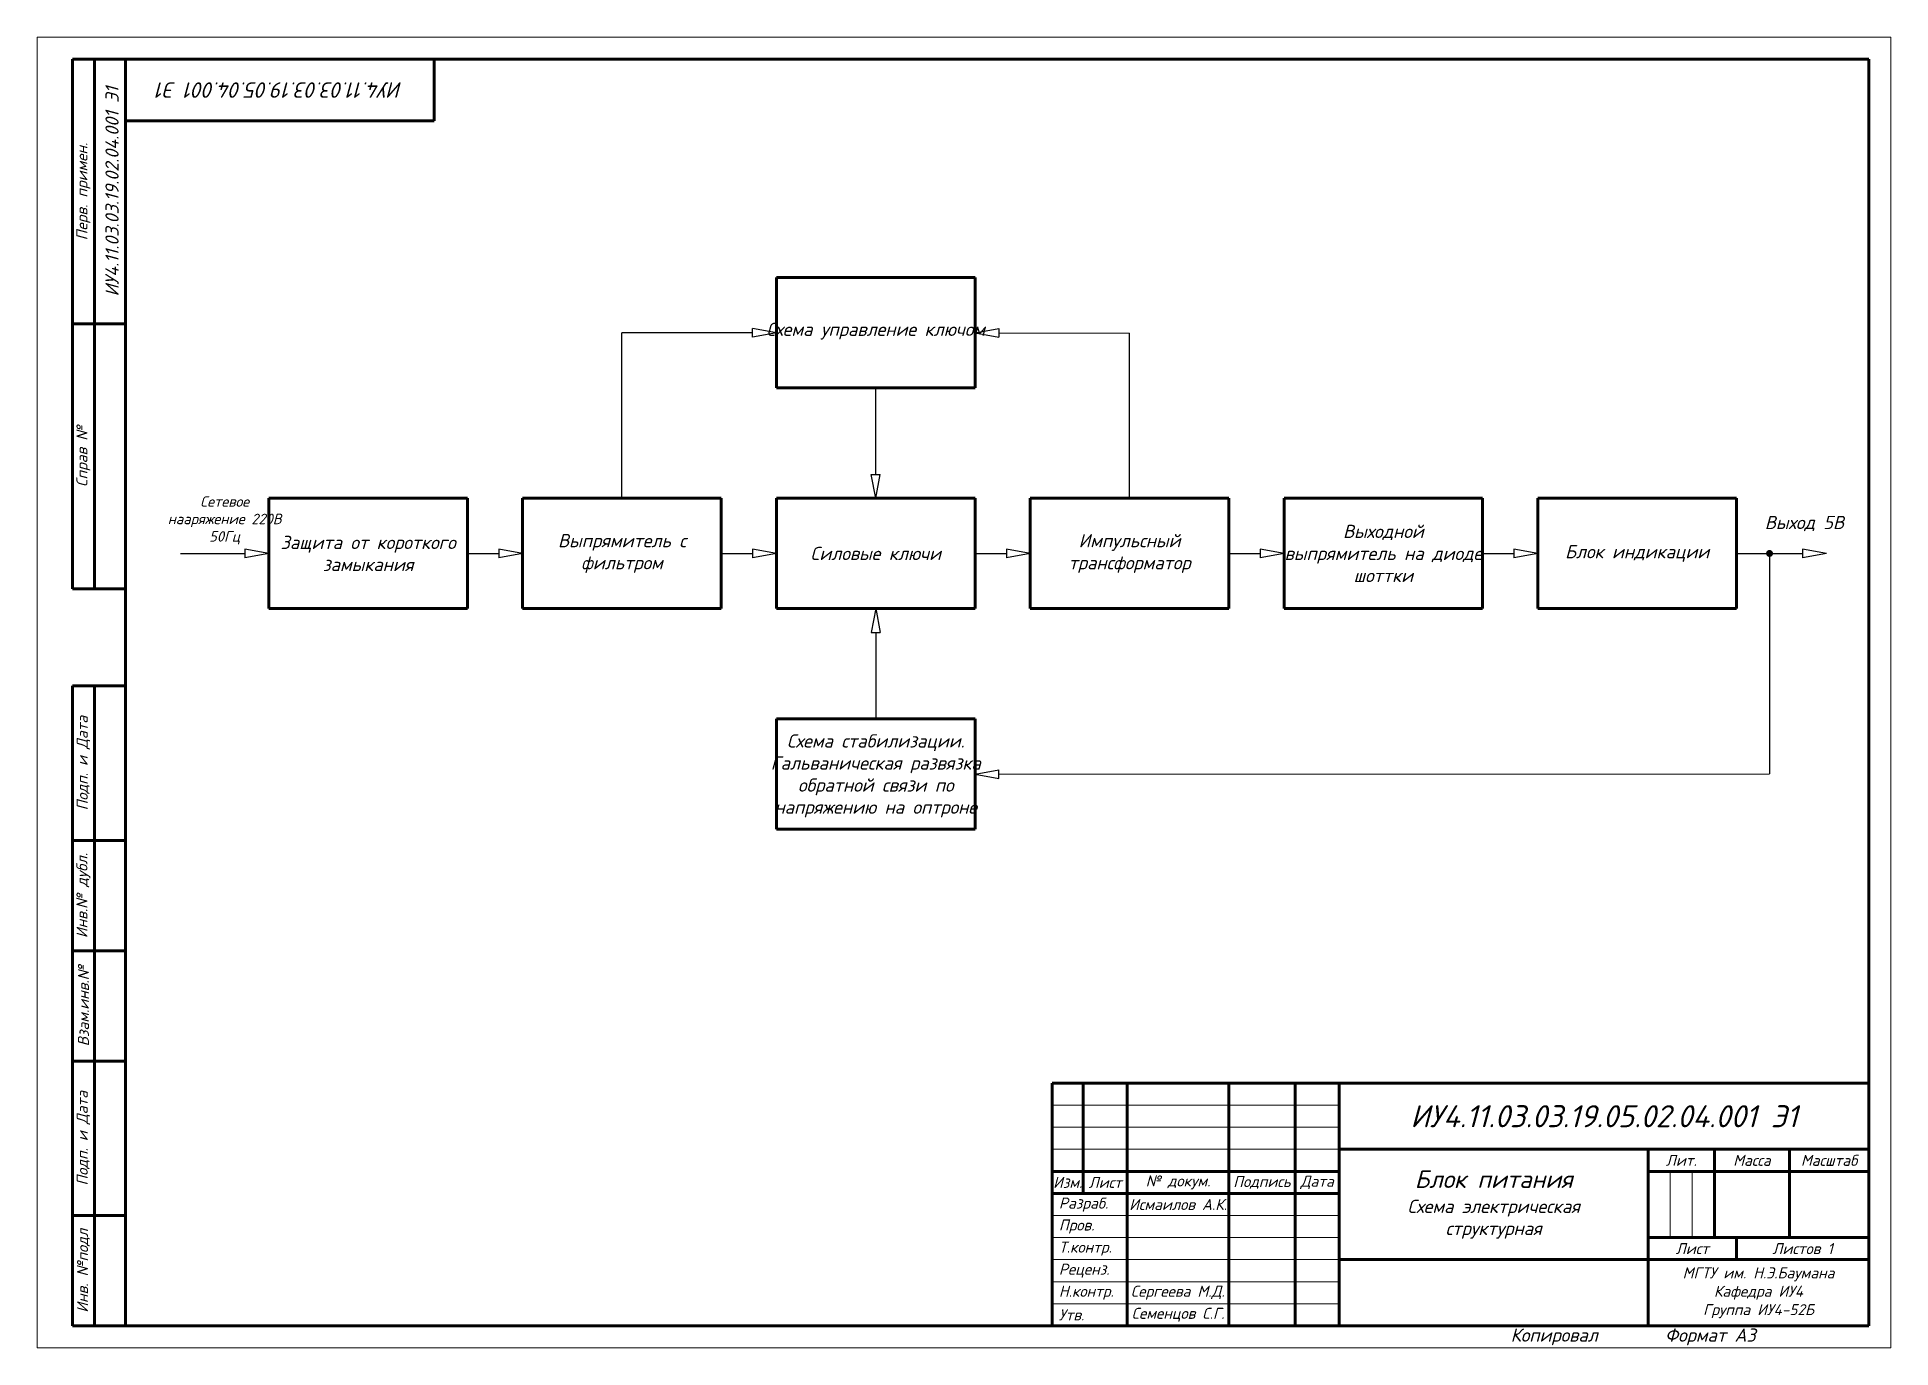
# Model space of a CAD drawing. Header units: millimetres. Extents: x 2470 to 6390, y 1560 to 2814.
# Drawn here: x 2470 to 2890, y 2220 to 2517 of the extents above; entities that cross this region are included whole.
import ezdxf

# ---------------------------------------------------------------- set-up
doc = ezdxf.new("R2010")
doc.units = ezdxf.units.MM
for name, color, linetype, lineweight in [('border', 7, 'Continuous', 70), ('Sheet', 7, 'Continuous', 30), ('Text', 7, 'Continuous', 18)]:
    doc.layers.add(name, color=color, linetype=linetype, lineweight=lineweight)
doc.styles.add('Main', font='isocpeur.ttf', dxfattribs={"oblique": 15, "height": 3})

msp = doc.modelspace()

# ---------------------------------------------------------------- texts
at = {"layer": 'border', "attachment_point": 5, "style": 'Main'}
for s, width, heights, insert, char_height, rotation in [('\\pxqc;ИУ4.11.03.03.19.02.04.001 Э1', 54.21908, [3], (2486.981, 2482), 3, 90), ('\\pxqc;ИУ4.11.03.03.19.05.04.001 Э1', 116.93347, [12.033], (2525, 2505), 3.5, 180)]:
    msp.add_mtext_dynamic_manual_height_columns(s, width=width, gutter_width=66.064, heights=heights, dxfattribs=dict(at, insert=insert, char_height=char_height, rotation=rotation))
at = {"layer": 'border', "lineweight": 70, "char_height": 2.5, "attachment_point": 5, "rotation": 90, "style": 'Main'}
for s, width, heights, insert in [('\\pxqc;Перв. примен.', 30.37405, [0], (2480.5, 2482)), ('\\pxqc;Справ №', 17.85188, [0], (2480.5, 2422)), ('\\pxqc;Подп. и Дата', 27.71565, [0], (2480.5, 2352.5)), ('Инв.№ дубл.', 25.15279, [0], (2480.5, 2322.5)), ('\\pxqc,t4;Взам.инв.№', 27.09632, [0], (2480.5, 2297.5)), ('\\pxqc;Подп. и Дата', 27.71565, [0], (2480.5, 2267.5)), ('\\pxqc;Инв. №подл', 24.3376, [10.701], (2480.5, 2237.49))]:
    msp.add_mtext_dynamic_manual_height_columns(s, width=width, gutter_width=15, heights=heights, dxfattribs=dict(at, insert=insert))
at = {"layer": 'border', "style": 'Main'}
for s, width, gutter_width, heights, insert, char_height, attachment_point in [('{\\H1.66667x;ИУ4.11.03.03.19.05.02.04.001 Э1}', 120, 66.064, [15], (2825, 2272.5), 3, 5), ('\\pxqc;{\\H1.33333x;Блок питания}\\PСхема электрическая \\Pструктурная ', 60, 66.064, [0], (2800, 2252.5), 3, 5), ('Изм.', 2.5, 12.5, [0], (2703.5, 2257.5), 2.5, 5), ('\\pxqc;Лист', 5.19616, 12.5, [0], (2712, 2257.5), 2.5, 5), ('\\pxqc;Подпись', 5, 12.5, [0], (2747.5, 2257.5), 2.5, 5), ('Пров.', 7.5, 12.5, [0], (2701.5, 2247.507), 2.5, 4), ('\\pxqc;Лист', 2.5, 12.5, [0], (2845, 2242.5), 2.5, 5), ('Реценз.', 2.5, 12.5, [0], (2701.5, 2237.499), 2.5, 4), ('\\pxqc;МГТУ им. Н.Э.Баумана\\P\\pq*;Кафедра ИУ4\\P\\pqc;Группа ИУ4-52Б', 47.99945, 66.064, [14.024], (2860, 2232.5), 2.5, 5), ('\\pxqc;Копировал ', 70, 15, [0], (2813.717, 2222.51), 3, 5), ('\\pxql;  Формат А3', 50, 15, [0], (2860, 2222.5), 3, 5)]:
    msp.add_mtext_dynamic_manual_height_columns(s, width=width, gutter_width=gutter_width, heights=heights, dxfattribs=dict(at, insert=insert, char_height=char_height, attachment_point=attachment_point))
at = {"layer": 'border', "char_height": 2.5, "style": 'Main'}
for s, insert, attachment_point in [('\\pxqc;Лит.', (2842.5, 2262.5), 5), ('\\pxqc;Дата', (2760, 2257.5), 5), ('Разраб.', (2701.5, 2252.472), 4), ('\\pxqc;Исмаилов А.К.', (2728.5, 2252.5), 5), ('Т.контр.', (2701.5, 2242.5), 4), ('\\pxqc;Листов 1 ', (2870, 2242.5), 5), ('Н.контр.', (2701.5, 2232.5), 4), ('\\pxqc;Сергеева М.Д.', (2728.434, 2232.5), 5), ('Утв.', (2701.5, 2227.5), 4), ('\\pxqc;Семенцов С.Г.', (2728.5, 2227.5), 5)]:
    msp.add_mtext(s, dxfattribs=dict(at, insert=insert, attachment_point=attachment_point))
at = {"layer": 'border', "char_height": 2.5, "attachment_point": 5, "style": 'Main'}
for s, insert, width in [('\\pxqc;Масса', (2858.5, 2262.5), 8.80675), ('\\pxqc;Масштаб', (2876, 2262.5), 12.13842), ('\\pxqc;№ докум.', (2728.5, 2257.5), 22.84084)]:
    msp.add_mtext(s, dxfattribs=dict(at, insert=insert, width=width))
at = {"layer": 'Text', "lineweight": 70, "char_height": 3, "attachment_point": 5, "style": 'Main'}
for s, width, gutter_width, insert in [('\\pxqc;Схема управление ключом', 48.48845, 13.039, (2660, 2450.382)), ('Защита от короткого замыкания', 45, 15, (2545, 2400)), ('\\pxqc;Выпрямитель с фильтром ', 45, 15, (2602.5, 2400)), ('Импульсный трансформатор', 45, 15, (2717.5, 2400)), ('\\pxqc;Выходной выпрямитель на диоде шоттки', 45, 15, (2775, 2400)), ('\\pxqc;Силовые ключи', 45, 15, (2660, 2400)), ('\\pxqc;Блок индикации', 45, 15, (2832.5, 2400)), ('\\pxqc;Схема стабилизации. Гальваническая развязка обратной связи по напряжению на оптроне', 48.48845, 13.039, (2660, 2349.618))]:
    msp.add_mtext_dynamic_manual_height_columns(s, width=width, gutter_width=gutter_width, heights=[0], dxfattribs=dict(at, insert=insert))
at = {"layer": 'Text', "attachment_point": 5, "style": 'Main'}
for s, width, gutter_width, insert, char_height in [('\\pxqc;Сетевое нааряжение 220В 50Гц', 26.53722, 22.746, (2512.5, 2407.5), 2.37085), ('\\pxqc;Выход 5В', 18.99165, 15, (2870.399, 2406.781), 3)]:
    msp.add_mtext_dynamic_manual_height_columns(s, width=width, gutter_width=gutter_width, heights=[0], dxfattribs=dict(at, insert=insert, char_height=char_height))

# ---------------------------------------------------------------- hatches: boundary and pattern name
at = {"layer": 'Sheet', "lineweight": 50}
h = msp.add_hatch(color=256, dxfattribs=at)
h.dxf.hatch_style = 1
edge = h.paths.add_edge_path()
edge.add_ellipse((2862.5, 2400), major_axis=(0, 0.801), ratio=0.9952864, start_angle=0, end_angle=360)

# ---------------------------------------------------------------- linework, layer by layer
at = {"layer": 'border', "lineweight": 18}
for p, q in [((2470, 2220), (2470, 2517)), ((2470, 2517), (2890, 2517)), ((2470, 2517), (2490, 2517)), ((2890, 2517), (2890, 2220)), ((2700, 2275), (2765, 2275)), ((2700, 2270), (2765, 2270)), ((2700, 2270), (2765, 2270)), ((2765, 2265), (2700, 2265)), ((2840, 2260), (2840, 2245)), ((2840, 2245), (2840, 2260)), ((2840, 2260), (2840, 2245)), ((2840, 2245), (2840, 2260)), ((2840, 2260), (2840, 2245)), ((2845, 2260), (2845, 2245)), ((2700, 2245), (2717, 2245)), ((2765, 2245), (2717, 2245)), ((2700, 2240), (2717, 2240)), ((2765, 2240), (2717, 2240)), ((2700, 2235), (2765, 2235)), ((2890, 2220), (2470, 2220))]:
    msp.add_line(p, q, dxfattribs=at)
at = {"layer": 'border', "lineweight": 70}
for p, q in [((2483, 2512), (2478, 2512)), ((2483, 2452), (2483, 2512)), ((2483, 2512), (2490, 2512)), ((2490, 2512), (2885, 2512)), ((2490, 2512), (2490, 2225)), ((2560, 2498), (2560, 2512)), ((2885, 2225), (2885, 2512)), ((2490, 2498), (2560, 2498)), ((2478, 2452), (2490, 2452)), ((2483, 2452), (2483, 2392)), ((2483, 2392), (2478, 2392)), ((2490, 2392), (2483, 2392)), ((2490, 2370), (2478, 2370)), ((2478, 2370), (2478, 2225)), ((2483, 2225), (2483, 2370)), ((2490, 2335), (2478, 2335)), ((2490, 2310), (2478, 2310)), ((2885, 2280), (2700, 2280)), ((2700, 2280), (2700, 2225)), ((2707, 2280), (2707, 2255)), ((2717, 2225), (2717, 2280)), ((2740, 2280), (2740, 2225)), ((2755, 2280), (2755, 2225)), ((2765, 2280), (2885, 2280)), ((2765, 2280), (2765, 2265)), ((2885, 2225), (2885, 2280)), ((2885, 2265), (2765, 2265)), ((2835, 2265), (2835, 2225)), ((2850, 2265), (2850, 2245)), ((2867, 2265), (2867, 2245)), ((2740, 2260), (2700, 2260)), ((2740, 2260), (2755, 2260)), ((2755, 2260), (2765, 2260)), ((2835, 2260), (2885, 2260)), ((2700, 2255), (2765, 2255)), ((2490, 2250), (2478, 2250)), ((2835, 2245), (2885, 2245)), ((2855, 2240), (2855, 2245)), ((2835, 2240), (2765, 2240)), ((2835, 2240), (2885, 2240)), ((2478, 2225), (2490, 2225)), ((2490, 2225), (2885, 2225)), ((2700, 2225), (2885, 2225))]:
    msp.add_line(p, q, dxfattribs=at)
at = {"layer": 'border'}
for p, q in [((2478, 2512), (2478, 2392)), ((2478, 2250), (2478, 2285)), ((2478, 2285), (2490, 2285)), ((2755, 2280), (2765, 2280)), ((2765, 2280), (2765, 2225)), ((2700, 2275), (2700, 2275)), ((2700, 2260), (2700, 2255)), ((2740, 2260), (2740, 2255)), ((2755, 2260), (2755, 2255)), ((2717, 2250), (2717, 2255)), ((2755, 2252.5), (2755, 2252.5)), ((2755, 2252.5), (2755, 2252.5)), ((2755, 2252.5), (2755, 2252.5)), ((2717, 2250), (2717, 2245)), ((2717, 2247.5), (2717, 2247.5)), ((2717, 2240), (2717, 2240))]:
    msp.add_line(p, q, dxfattribs=at)
at = {"layer": 'border', "lineweight": 40}
for p, q in [((2740, 2280), (2717, 2280)), ((2850, 2280), (2850, 2280)), ((2885, 2280), (2867, 2280)), ((2885, 2265), (2885, 2260)), ((2885, 2265), (2885, 2260)), ((2885, 2225), (2885, 2225))]:
    msp.add_line(p, q, dxfattribs=at)
at = {"layer": 'border', "lineweight": 20}
for p, q in [((2700, 2250), (2765, 2250)), ((2700, 2250), (2765, 2250)), ((2700, 2230), (2765, 2230)), ((2700, 2230), (2717, 2230)), ((2740, 2230), (2765, 2230))]:
    msp.add_line(p, q, dxfattribs=at)
at = {"layer": 'Sheet', "lineweight": 70}
for p, q in [((2637.5, 2460), (2637.5, 2462.5)), ((2637.5, 2462.5), (2682.5, 2462.5)), ((2682.5, 2462.5), (2682.5, 2437.5)), ((2637.5, 2440), (2637.5, 2460)), ((2637.5, 2440), (2637.5, 2437.5)), ((2637.5, 2437.5), (2682.5, 2437.5)), ((2522.5, 2410), (2522.5, 2412.5)), ((2522.5, 2412.5), (2567.5, 2412.5)), ((2567.5, 2387.5), (2567.5, 2412.5)), ((2580, 2410), (2580, 2412.5)), ((2580, 2412.5), (2625, 2412.5)), ((2625, 2387.5), (2625, 2412.5)), ((2637.5, 2410), (2637.5, 2412.5)), ((2637.5, 2412.5), (2682.5, 2412.5)), ((2682.5, 2387.5), (2682.5, 2412.5)), ((2695, 2410), (2695, 2412.5)), ((2695, 2412.5), (2740, 2412.5)), ((2740, 2387.5), (2740, 2412.5)), ((2752.5, 2410), (2752.5, 2412.5)), ((2752.5, 2412.5), (2797.5, 2412.5)), ((2797.5, 2387.5), (2797.5, 2412.5)), ((2810, 2410), (2810, 2412.5)), ((2810, 2412.5), (2855, 2412.5)), ((2855, 2387.5), (2855, 2412.5)), ((2522.5, 2410), (2522.5, 2390)), ((2580, 2410), (2580, 2390)), ((2637.5, 2410), (2637.5, 2390)), ((2695, 2410), (2695, 2390)), ((2752.5, 2410), (2752.5, 2390)), ((2810, 2410), (2810, 2390)), ((2522.5, 2390), (2522.5, 2387.5)), ((2580, 2390), (2580, 2387.5)), ((2637.5, 2390), (2637.5, 2387.5)), ((2695, 2390), (2695, 2387.5)), ((2752.5, 2390), (2752.5, 2387.5)), ((2810, 2390), (2810, 2387.5)), ((2522.5, 2387.5), (2567.5, 2387.5)), ((2580, 2387.5), (2625, 2387.5)), ((2637.5, 2387.5), (2682.5, 2387.5)), ((2695, 2387.5), (2740, 2387.5)), ((2752.5, 2387.5), (2797.5, 2387.5)), ((2810, 2387.5), (2855, 2387.5)), ((2637.5, 2360), (2637.5, 2362.5)), ((2637.5, 2362.5), (2682.5, 2362.5)), ((2682.5, 2337.5), (2682.5, 2362.5)), ((2637.5, 2360), (2637.5, 2340)), ((2637.5, 2340), (2637.5, 2337.5)), ((2637.5, 2337.5), (2682.5, 2337.5))]:
    msp.add_line(p, q, dxfattribs=at)
at = {"layer": 'Sheet'}
for p, q in [((2602.5, 2412.5), (2602.5, 2450)), ((2632.091, 2450), (2602.5, 2450)), ((2637.5, 2450), (2632.091, 2450.998)), ((2632.091, 2449.002), (2632.091, 2450.998)), ((2637.5, 2450), (2632.091, 2449.002)), ((2682.5, 2450), (2687.909, 2450.998)), ((2682.5, 2450), (2687.909, 2449.002)), ((2687.909, 2450.998), (2687.909, 2449.002)), ((2687.909, 2450), (2717.5, 2449.939)), ((2717.5, 2449.622), (2717.5, 2449.939)), ((2717.5, 2412.5), (2717.5, 2449.622)), ((2660, 2417.909), (2660, 2437.5)), ((2660, 2412.5), (2659.002, 2417.909)), ((2659.002, 2417.909), (2660.998, 2417.909)), ((2660, 2412.5), (2660.998, 2417.909)), ((2502.5, 2400), (2505, 2400)), ((2505, 2400), (2510, 2400)), ((2510, 2400), (2517.091, 2400)), ((2522.5, 2400), (2517.091, 2400.998)), ((2517.091, 2400.998), (2517.091, 2399.002)), ((2522.5, 2400), (2517.091, 2399.002)), ((2567.5, 2400), (2574.591, 2400)), ((2580, 2400), (2574.591, 2400.998)), ((2574.591, 2400.998), (2574.591, 2399.002)), ((2580, 2400), (2574.591, 2399.002)), ((2625, 2400), (2632.091, 2400)), ((2637.5, 2400), (2632.091, 2400.998)), ((2632.091, 2400.998), (2632.091, 2399.002)), ((2637.5, 2400), (2632.091, 2399.002)), ((2682.5, 2400), (2689.591, 2400)), ((2695, 2400), (2689.591, 2400.998)), ((2689.591, 2400.998), (2689.591, 2399.002)), ((2695, 2400), (2689.591, 2399.002)), ((2740, 2400), (2747.091, 2400)), ((2752.5, 2400), (2747.091, 2400.998)), ((2747.091, 2400.998), (2747.091, 2399.002)), ((2752.5, 2400), (2747.091, 2399.002)), ((2797.5, 2400), (2804.591, 2400)), ((2810, 2400), (2804.591, 2400.998)), ((2804.591, 2400.998), (2804.591, 2399.002)), ((2810, 2400), (2804.591, 2399.002)), ((2855, 2400), (2862.091, 2400)), ((2862.091, 2400), (2870, 2400)), ((2875.409, 2400), (2870, 2400.998)), ((2870, 2400.998), (2870, 2399.002)), ((2875.409, 2400), (2870, 2399.002)), ((2660, 2387.5), (2659.002, 2382.091)), ((2660, 2387.5), (2660.998, 2382.091)), ((2659.002, 2382.091), (2660.998, 2382.091)), ((2660, 2382.091), (2660, 2362.5)), ((2682.5, 2350), (2687.909, 2350.998)), ((2682.5, 2350), (2687.909, 2349.002)), ((2687.909, 2349.002), (2687.909, 2350.998)), ((2687.909, 2350), (2862.5, 2350.059))]:
    msp.add_line(p, q, dxfattribs=at)
msp.add_lwpolyline([(2862.5, 2400), (2862.5, 2350.059)], dxfattribs=at)
at = {"layer": 'Text'}
msp.add_line((2815, 2220), (2880, 2220), dxfattribs=at)

msp.set_redraw_order([(e.dxf.handle, doc.entitydb.next_handle()) for e in msp.query("TEXT MTEXT ATTDEF DIMENSION ARC_DIMENSION")])  # texts and dimensions are drawn at this point

doc.saveas('drawing.dxf')
